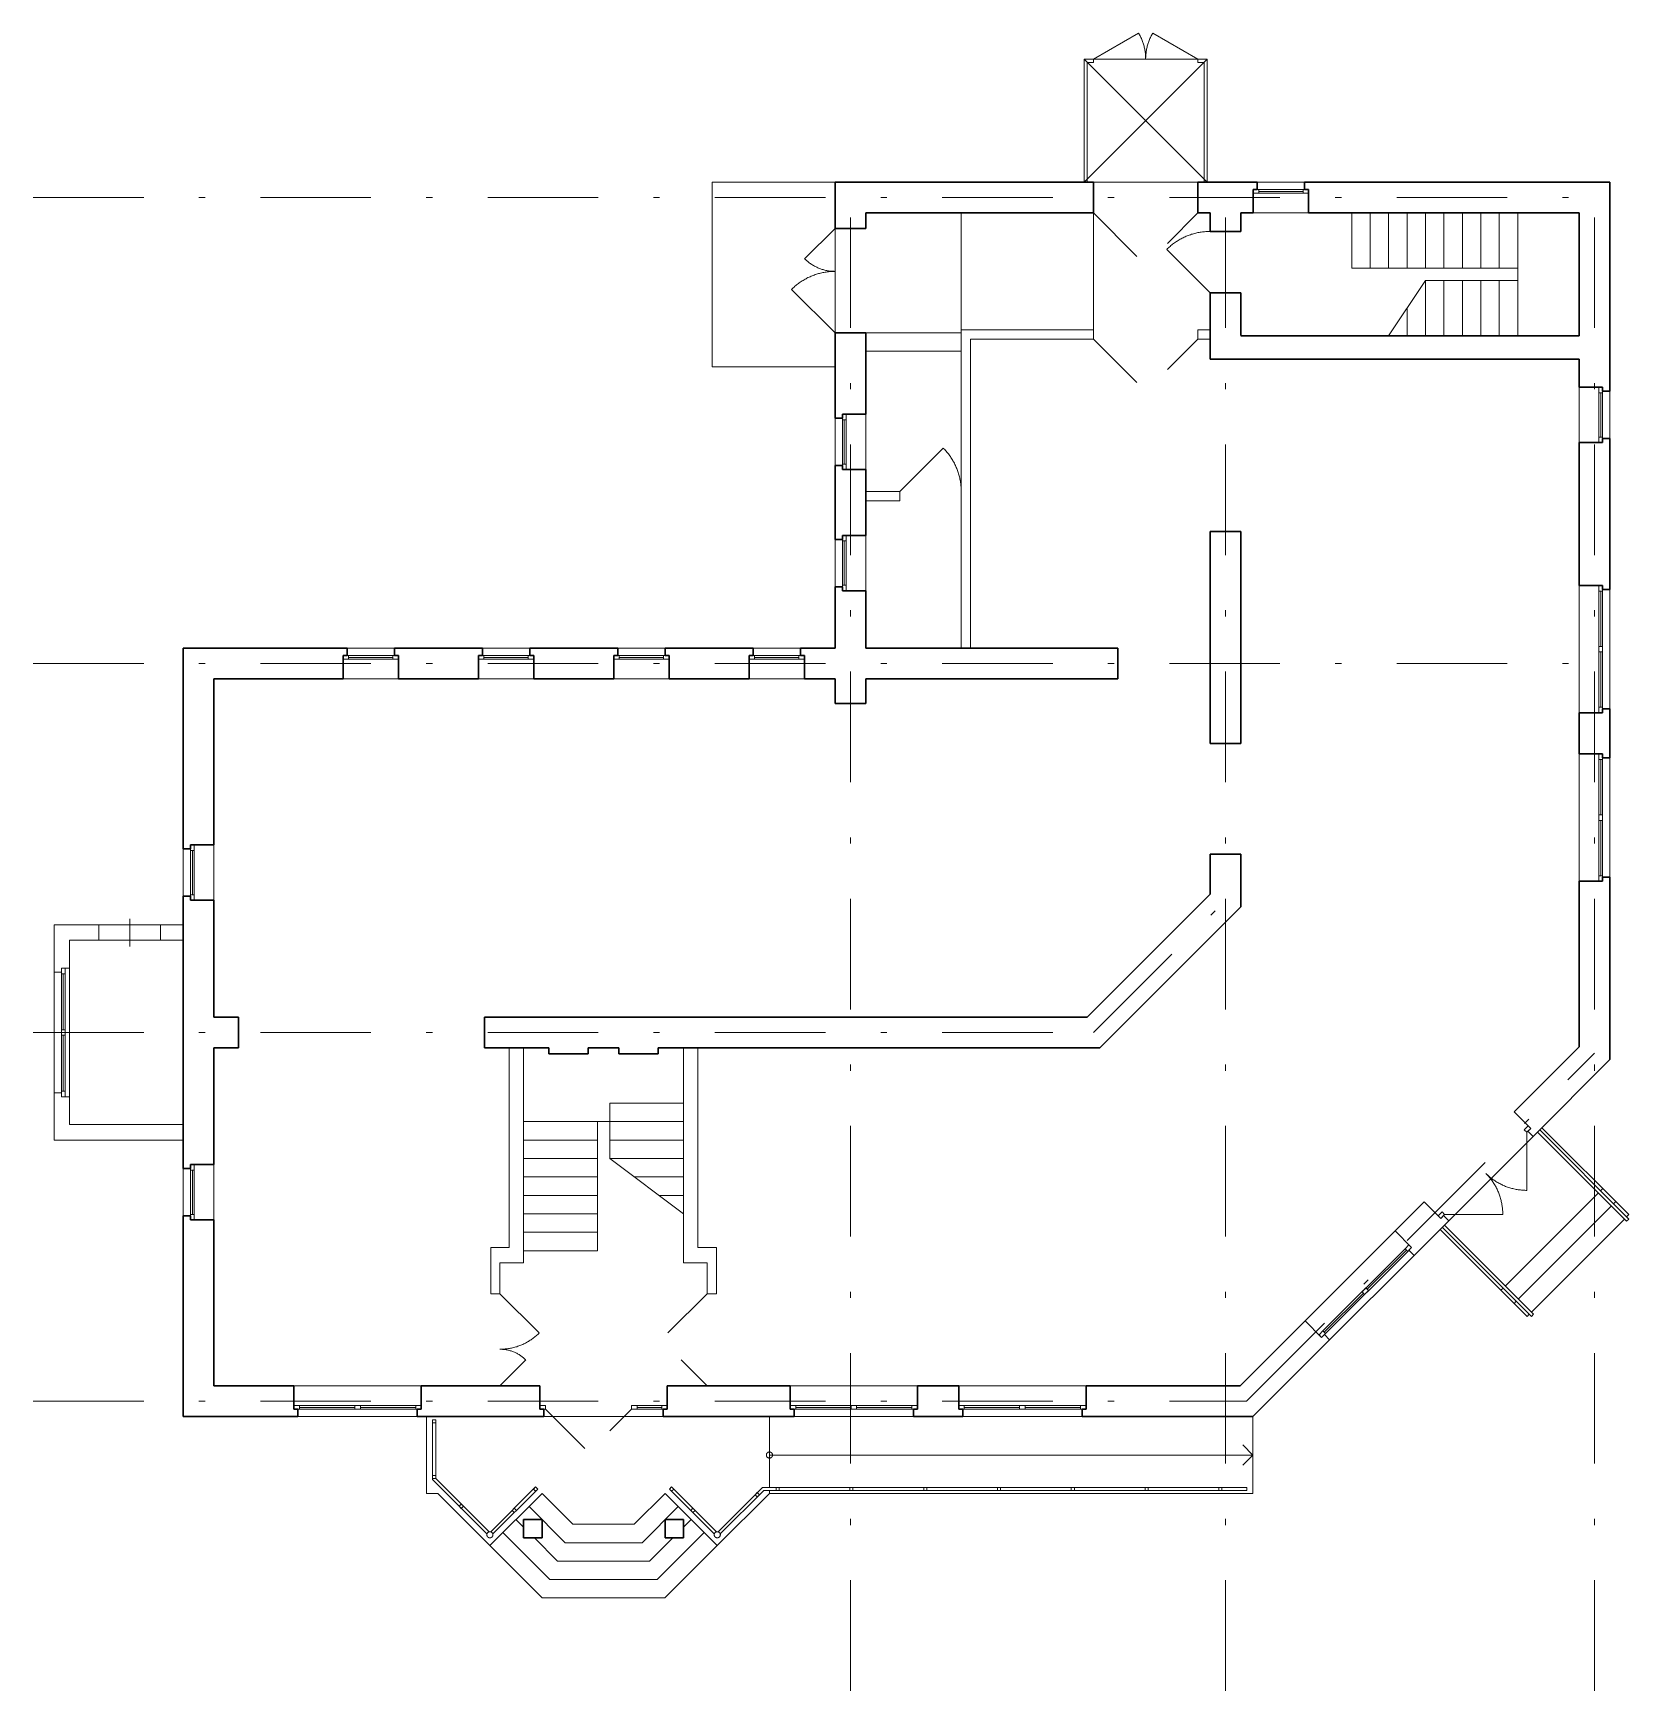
# Model space of a CAD drawing. Header units: metres. Extents: x 2.6 to 28.5, y 13.4 to 40.4.
import ezdxf

# ---------------------------------------------------------------- set-up
doc = ezdxf.new("R2010")
doc.units = ezdxf.units.M
doc.header["$MEASUREMENT"] = 0
doc.linetypes.add('DGN Style 4', pattern=[3.597503, 1.797628, -0.898814, 0.002247, -0.898814])

msp = doc.modelspace()

# ---------------------------------------------------------------- linework, layer by layer
at = {"color": 7, "linetype": 'Continuous', "lineweight": 13}
for p, q in [((19.819, 39.947), (20.555, 40.372)), ((21.519, 39.947), (20.783, 40.372)), ((19.669, 37.947), (19.669, 39.947)), ((19.669, 39.947), (19.819, 39.947)), ((19.819, 39.897), (19.819, 39.947)), ((21.519, 39.897), (21.519, 39.947)), ((21.519, 39.947), (21.669, 39.947)), ((21.669, 39.947), (21.669, 37.947)), ((19.719, 37.947), (19.719, 39.897)), ((19.719, 39.897), (19.819, 39.897)), ((21.519, 39.897), (21.619, 39.897)), ((21.619, 39.897), (21.619, 37.947)), ((22.419, 37.827), (22.509, 37.827)), ((22.419, 37.767), (22.419, 37.827)), ((22.509, 37.767), (22.419, 37.767)), ((22.509, 37.827), (22.509, 37.767)), ((23.319, 37.827), (23.229, 37.827)), ((23.229, 37.827), (23.229, 37.767)), ((23.229, 37.767), (23.319, 37.767)), ((23.319, 37.767), (23.319, 37.827)), ((19.819, 37.447), (20.526, 36.74)), ((21.519, 37.447), (21.024, 36.952)), ((24.019, 36.547), (24.019, 37.447)), ((26.719, 35.447), (26.719, 37.447)), ((15.619, 37.197), (15.124, 36.702)), ((21.012, 36.854), (21.719, 36.147)), ((24.019, 36.547), (26.719, 36.547)), ((15.619, 35.497), (14.912, 36.204)), ((25.219, 36.347), (26.719, 36.347)), ((17.669, 35.547), (19.819, 35.547)), ((17.669, 32.917), (17.669, 35.547)), ((17.819, 35.397), (19.819, 35.397)), ((17.819, 30.367), (17.819, 35.397)), ((19.819, 35.547), (19.819, 35.397)), ((19.819, 35.397), (20.526, 34.69)), ((21.519, 35.397), (21.024, 34.902)), ((21.519, 35.547), (21.519, 35.397)), ((21.519, 35.547), (21.719, 35.547)), ((21.519, 35.397), (21.719, 35.397)), ((28.039, 34.522), (28.039, 34.612)), ((28.039, 34.612), (28.099, 34.612)), ((28.099, 34.522), (28.039, 34.522)), ((28.099, 34.612), (28.099, 34.522)), ((15.739, 34.172), (15.739, 34.082)), ((15.799, 34.172), (15.739, 34.172)), ((15.739, 34.082), (15.799, 34.082)), ((15.799, 34.082), (15.799, 34.172)), ((28.099, 33.802), (28.039, 33.802)), ((28.039, 33.802), (28.039, 33.712)), ((28.039, 33.712), (28.099, 33.712)), ((28.099, 33.712), (28.099, 33.802)), ((16.669, 32.917), (17.376, 33.624)), ((15.739, 33.272), (15.739, 33.362)), ((15.739, 33.362), (15.799, 33.362)), ((15.799, 33.272), (15.739, 33.272)), ((15.799, 33.362), (15.799, 33.272)), ((16.119, 32.917), (16.669, 32.917)), ((16.669, 32.767), (16.669, 32.917)), ((17.669, 32.917), (17.669, 32.767)), ((16.119, 32.767), (16.669, 32.767)), ((17.669, 30.367), (17.669, 32.767)), ((15.739, 32.202), (15.739, 32.112)), ((15.799, 32.202), (15.739, 32.202)), ((15.739, 32.112), (15.799, 32.112)), ((15.799, 32.112), (15.799, 32.202)), ((15.739, 31.302), (15.739, 31.392)), ((15.739, 31.392), (15.799, 31.392)), ((15.799, 31.302), (15.739, 31.302)), ((15.799, 31.392), (15.799, 31.302)), ((28.039, 31.387), (28.039, 31.297)), ((28.099, 31.387), (28.039, 31.387)), ((28.039, 31.297), (28.099, 31.297)), ((28.099, 31.297), (28.099, 31.387)), ((7.619, 30.247), (7.709, 30.247)), ((7.619, 30.187), (7.619, 30.247)), ((7.709, 30.247), (7.709, 30.187)), ((8.519, 30.247), (8.429, 30.247)), ((8.429, 30.247), (8.429, 30.187)), ((8.519, 30.187), (8.519, 30.247)), ((9.819, 30.247), (9.909, 30.247)), ((9.819, 30.187), (9.819, 30.247)), ((9.909, 30.247), (9.909, 30.187)), ((10.719, 30.247), (10.629, 30.247)), ((10.629, 30.247), (10.629, 30.187)), ((10.719, 30.187), (10.719, 30.247)), ((12.019, 30.247), (12.109, 30.247)), ((12.019, 30.187), (12.019, 30.247)), ((12.109, 30.247), (12.109, 30.187)), ((12.919, 30.247), (12.829, 30.247)), ((12.829, 30.247), (12.829, 30.187)), ((12.919, 30.187), (12.919, 30.247)), ((14.219, 30.247), (14.309, 30.247)), ((14.219, 30.187), (14.219, 30.247)), ((14.309, 30.247), (14.309, 30.187)), ((15.119, 30.247), (15.029, 30.247)), ((15.029, 30.247), (15.029, 30.187)), ((15.119, 30.187), (15.119, 30.247)), ((28.039, 30.307), (28.039, 30.397)), ((28.039, 30.397), (28.099, 30.397)), ((28.099, 30.307), (28.039, 30.307)), ((28.099, 30.397), (28.099, 30.307)), ((7.709, 30.187), (7.619, 30.187)), ((8.429, 30.187), (8.519, 30.187)), ((9.909, 30.187), (9.819, 30.187)), ((10.629, 30.187), (10.719, 30.187)), ((12.109, 30.187), (12.019, 30.187)), ((12.829, 30.187), (12.919, 30.187)), ((14.309, 30.187), (14.219, 30.187)), ((15.029, 30.187), (15.119, 30.187)), ((28.039, 29.317), (28.039, 29.407)), ((28.039, 29.407), (28.099, 29.407)), ((28.099, 29.407), (28.099, 29.317)), ((28.099, 29.317), (28.039, 29.317)), ((28.039, 28.647), (28.039, 28.557)), ((28.099, 28.647), (28.039, 28.647)), ((28.099, 28.557), (28.099, 28.647)), ((28.039, 28.557), (28.099, 28.557)), ((28.039, 27.567), (28.039, 27.657)), ((28.039, 27.657), (28.099, 27.657)), ((28.099, 27.567), (28.039, 27.567)), ((28.099, 27.657), (28.099, 27.567)), ((5.139, 27.167), (5.139, 27.077)), ((5.199, 27.167), (5.139, 27.167)), ((5.139, 27.077), (5.199, 27.077)), ((5.199, 27.077), (5.199, 27.167)), ((28.039, 26.577), (28.039, 26.667)), ((28.039, 26.667), (28.099, 26.667)), ((28.099, 26.577), (28.039, 26.577)), ((28.099, 26.667), (28.099, 26.577)), ((5.139, 26.267), (5.139, 26.357)), ((5.139, 26.357), (5.199, 26.357)), ((5.199, 26.267), (5.139, 26.267)), ((5.199, 26.357), (5.199, 26.267)), ((2.919, 25.867), (3.649, 25.867)), ((2.919, 25.097), (2.919, 25.867)), ((3.649, 25.617), (3.649, 25.867)), ((4.649, 25.617), (4.649, 25.867)), ((4.649, 25.867), (5.019, 25.867)), ((3.169, 25.617), (3.649, 25.617)), ((3.169, 25.162), (3.169, 25.617)), ((4.649, 25.617), (5.019, 25.617)), ((2.919, 25.097), (3.039, 25.097)), ((3.039, 25.162), (3.169, 25.162)), ((3.039, 25.097), (3.039, 25.162)), ((3.039, 25.162), (3.039, 25.072)), ((3.099, 25.162), (3.039, 25.162)), ((3.099, 25.072), (3.099, 25.162)), ((3.039, 25.072), (3.099, 25.072)), ((3.039, 24.162), (3.039, 24.072)), ((3.099, 24.162), (3.039, 24.162)), ((3.039, 24.072), (3.099, 24.072)), ((3.099, 24.072), (3.099, 24.162)), ((10.319, 20.617), (10.319, 23.867)), ((10.554, 20.367), (10.554, 23.867)), ((13.154, 20.367), (13.154, 23.867)), ((13.389, 23.867), (13.389, 20.617)), ((2.919, 22.367), (2.919, 23.137)), ((2.919, 23.137), (3.039, 23.137)), ((3.039, 23.072), (3.039, 23.162)), ((3.039, 23.162), (3.099, 23.162)), ((3.039, 23.072), (3.039, 23.137)), ((3.039, 23.072), (3.169, 23.072)), ((3.099, 23.072), (3.039, 23.072)), ((3.099, 23.162), (3.099, 23.072)), ((3.169, 22.617), (3.169, 23.072)), ((11.954, 22.067), (11.954, 22.967)), ((11.954, 22.967), (13.154, 22.967)), ((10.554, 22.667), (11.954, 22.667)), ((11.754, 20.567), (11.754, 22.667)), ((3.169, 22.617), (5.019, 22.617)), ((26.825, 22.535), (26.889, 22.599)), ((26.868, 22.493), (26.825, 22.535)), ((26.931, 22.557), (26.868, 22.493)), ((26.868, 22.493), (26.868, 21.548)), ((26.889, 22.599), (26.931, 22.557)), ((28.49, 21.047), (27.041, 22.496)), ((28.526, 21.082), (27.076, 22.532)), ((28.526, 21.153), (27.112, 22.567)), ((2.919, 22.367), (5.019, 22.367)), ((5.139, 21.967), (5.139, 21.877)), ((5.199, 21.967), (5.139, 21.967)), ((5.139, 21.877), (5.199, 21.877)), ((5.199, 21.877), (5.199, 21.967)), ((28.066, 21.542), (28.101, 21.577)), ((26.518, 19.993), (28.031, 21.507)), ((5.139, 21.067), (5.139, 21.157)), ((5.139, 21.157), (5.199, 21.157)), ((5.199, 21.067), (5.139, 21.067)), ((5.199, 21.157), (5.199, 21.067)), ((25.425, 21.135), (25.489, 21.199)), ((25.467, 21.093), (25.425, 21.135)), ((25.531, 21.157), (25.467, 21.093)), ((25.489, 21.199), (25.531, 21.157)), ((25.531, 21.157), (26.476, 21.157)), ((26.942, 19.569), (28.455, 21.082)), ((28.49, 21.118), (28.526, 21.153)), ((28.49, 21.047), (28.526, 21.082)), ((25.457, 20.913), (26.871, 19.498)), ((25.492, 20.948), (26.942, 19.498)), ((25.528, 20.983), (26.977, 19.534)), ((10.019, 19.867), (10.019, 20.617)), ((10.019, 20.617), (10.319, 20.617)), ((10.554, 20.567), (11.754, 20.567)), ((13.389, 20.617), (13.689, 20.617)), ((13.689, 20.617), (13.689, 19.867)), ((24.951, 20.662), (24.888, 20.598)), ((24.888, 20.598), (24.93, 20.555)), ((24.93, 20.555), (24.994, 20.619)), ((24.994, 20.619), (24.951, 20.662)), ((10.169, 19.867), (10.169, 20.367)), ((10.169, 20.367), (10.554, 20.367)), ((13.154, 20.367), (13.539, 20.367)), ((13.539, 19.867), (13.539, 20.367)), ((24.188, 19.898), (24.251, 19.962)), ((24.251, 19.962), (24.294, 19.919)), ((26.447, 19.923), (26.482, 19.958)), ((10.019, 19.867), (10.169, 19.867)), ((10.169, 19.867), (10.808, 19.228)), ((13.539, 19.867), (12.9, 19.228)), ((13.689, 19.867), (13.539, 19.867)), ((24.23, 19.855), (24.188, 19.898)), ((24.294, 19.919), (24.23, 19.855)), ((26.871, 19.498), (26.906, 19.534)), ((26.942, 19.498), (26.977, 19.534)), ((23.488, 19.198), (23.551, 19.261)), ((23.53, 19.155), (23.488, 19.198)), ((23.594, 19.219), (23.53, 19.155)), ((23.551, 19.261), (23.594, 19.219)), ((10.169, 18.367), (10.591, 18.789)), ((13.539, 18.367), (13.118, 18.789)), ((6.819, 18.047), (6.909, 18.047)), ((6.819, 17.987), (6.819, 18.047)), ((6.909, 17.987), (6.819, 17.987)), ((6.909, 18.047), (6.909, 17.987)), ((7.809, 18.047), (7.899, 18.047)), ((7.809, 17.987), (7.809, 18.047)), ((7.899, 17.987), (7.809, 17.987)), ((7.899, 18.047), (7.899, 17.987)), ((8.889, 18.047), (8.799, 18.047)), ((8.799, 18.047), (8.799, 17.987)), ((8.799, 17.987), (8.889, 17.987)), ((8.889, 17.987), (8.889, 18.047)), ((8.974, 17.867), (8.974, 16.617)), ((9.074, 17.817), (9.074, 16.842)), ((9.074, 17.817), (9.124, 17.817)), ((9.074, 17.767), (9.074, 17.817)), ((9.124, 17.817), (9.124, 16.862)), ((9.124, 17.817), (9.124, 17.767)), ((10.819, 18.047), (10.909, 18.047)), ((10.819, 17.987), (10.819, 18.047)), ((10.909, 17.987), (10.819, 17.987)), ((10.909, 18.047), (10.909, 17.987)), ((10.909, 17.987), (11.547, 17.35)), ((12.309, 17.987), (11.957, 17.635)), ((12.309, 18.047), (12.399, 18.047)), ((12.309, 17.987), (12.309, 18.047)), ((12.399, 17.987), (12.309, 17.987)), ((12.399, 18.047), (12.399, 17.987)), ((12.799, 18.047), (12.889, 18.047)), ((12.799, 17.987), (12.799, 18.047)), ((12.889, 17.987), (12.799, 17.987)), ((12.889, 18.047), (12.889, 17.987)), ((14.551, 16.717), (14.551, 17.867)), ((14.889, 18.047), (14.979, 18.047)), ((14.889, 17.987), (14.889, 18.047)), ((14.979, 17.987), (14.889, 17.987)), ((14.979, 18.047), (14.979, 17.987)), ((15.879, 18.047), (15.969, 18.047)), ((15.879, 17.987), (15.879, 18.047)), ((15.969, 17.987), (15.879, 17.987)), ((15.969, 18.047), (15.969, 17.987)), ((16.959, 18.047), (16.869, 18.047)), ((16.869, 18.047), (16.869, 17.987)), ((16.869, 17.987), (16.959, 17.987)), ((16.959, 17.987), (16.959, 18.047)), ((17.629, 18.047), (17.719, 18.047)), ((17.629, 17.987), (17.629, 18.047)), ((17.719, 17.987), (17.629, 17.987)), ((17.719, 18.047), (17.719, 17.987)), ((18.619, 18.047), (18.709, 18.047)), ((18.619, 17.987), (18.619, 18.047)), ((18.709, 17.987), (18.619, 17.987)), ((18.709, 18.047), (18.709, 17.987)), ((19.699, 18.047), (19.609, 18.047)), ((19.609, 18.047), (19.609, 17.987)), ((19.609, 17.987), (19.699, 17.987)), ((19.699, 17.987), (19.699, 18.047)), ((22.412, 17.867), (22.412, 16.617)), ((9.124, 17.767), (9.074, 17.767)), ((9.074, 16.912), (9.124, 16.912)), ((9.074, 16.862), (9.074, 16.912)), ((9.124, 16.862), (9.074, 16.862)), ((9.074, 16.842), (9.957, 15.959)), ((9.124, 16.912), (9.124, 16.862)), ((9.124, 16.862), (9.993, 15.994)), ((10.748, 16.723), (10.019, 15.994)), ((10.713, 16.688), (10.748, 16.723)), ((10.748, 16.723), (10.784, 16.688)), ((12.96, 16.723), (12.925, 16.688)), ((12.96, 16.723), (13.69, 15.994)), ((12.996, 16.688), (12.96, 16.723)), ((9.157, 16.617), (8.974, 16.617)), ((9.157, 16.617), (10.857, 14.917)), ((10.854, 16.617), (10.006, 15.769)), ((10.784, 16.688), (10.054, 15.959)), ((10.748, 16.653), (10.713, 16.688)), ((10.784, 16.688), (10.748, 16.653)), ((10.854, 16.617), (11.354, 16.117)), ((12.854, 16.617), (12.354, 16.117)), ((12.854, 16.617), (13.703, 15.769)), ((12.925, 16.688), (13.655, 15.959)), ((12.925, 16.688), (12.96, 16.653)), ((12.96, 16.653), (12.996, 16.688)), ((14.551, 16.617), (13.703, 15.769)), ((14.439, 16.717), (13.716, 15.994)), ((14.46, 16.667), (13.751, 15.959)), ((14.354, 16.632), (14.318, 16.597)), ((14.318, 16.597), (14.354, 16.561)), ((14.389, 16.597), (14.354, 16.632)), ((14.354, 16.561), (14.389, 16.597)), ((14.439, 16.717), (22.312, 16.717)), ((14.46, 16.667), (22.312, 16.667)), ((14.551, 16.617), (14.551, 16.667)), ((14.551, 16.617), (22.412, 16.617)), ((14.71, 16.717), (14.66, 16.717)), ((14.66, 16.717), (14.66, 16.667)), ((14.66, 16.667), (14.71, 16.667)), ((14.71, 16.667), (14.71, 16.717)), ((15.91, 16.717), (15.86, 16.717)), ((15.86, 16.717), (15.86, 16.667)), ((15.86, 16.667), (15.91, 16.667)), ((15.91, 16.667), (15.91, 16.717)), ((17.11, 16.717), (17.06, 16.717)), ((17.06, 16.717), (17.06, 16.667)), ((17.06, 16.667), (17.11, 16.667)), ((17.11, 16.667), (17.11, 16.717)), ((18.31, 16.717), (18.26, 16.717)), ((18.26, 16.717), (18.26, 16.667)), ((18.26, 16.667), (18.31, 16.667)), ((18.31, 16.667), (18.31, 16.717)), ((19.51, 16.717), (19.46, 16.717)), ((19.46, 16.717), (19.46, 16.667)), ((19.46, 16.667), (19.51, 16.667)), ((19.51, 16.667), (19.51, 16.717)), ((20.71, 16.717), (20.66, 16.717)), ((20.66, 16.717), (20.66, 16.667)), ((20.66, 16.667), (20.71, 16.667)), ((20.71, 16.667), (20.71, 16.717)), ((21.91, 16.717), (21.86, 16.717)), ((21.86, 16.717), (21.86, 16.667)), ((21.86, 16.667), (21.91, 16.667)), ((21.91, 16.667), (21.91, 16.717)), ((22.312, 16.717), (22.312, 16.667)), ((9.506, 16.41), (9.541, 16.446)), ((9.541, 16.375), (9.506, 16.41)), ((9.541, 16.446), (9.576, 16.41)), ((9.576, 16.41), (9.541, 16.375)), ((10.366, 16.341), (10.401, 16.376)), ((10.401, 16.306), (10.366, 16.341)), ((10.401, 16.376), (10.436, 16.341)), ((10.436, 16.341), (10.401, 16.306)), ((13.307, 16.376), (13.272, 16.341)), ((13.272, 16.341), (13.307, 16.306)), ((13.343, 16.341), (13.307, 16.376)), ((13.307, 16.306), (13.343, 16.341)), ((9.957, 15.956), (9.956, 15.952)), ((9.956, 15.952), (9.956, 15.948)), ((9.956, 15.948), (9.956, 15.944)), ((9.956, 15.944), (9.956, 15.939)), ((9.956, 15.939), (9.957, 15.935)), ((9.958, 15.96), (9.957, 15.956)), ((9.957, 15.935), (9.958, 15.931)), ((9.959, 15.964), (9.958, 15.96)), ((9.958, 15.931), (9.959, 15.928)), ((9.961, 15.967), (9.959, 15.964)), ((9.959, 15.928), (9.961, 15.924)), ((9.963, 15.971), (9.961, 15.967)), ((9.961, 15.924), (9.963, 15.92)), ((9.965, 15.974), (9.963, 15.971)), ((9.963, 15.92), (9.965, 15.917)), ((9.967, 15.978), (9.965, 15.974)), ((9.965, 15.917), (9.967, 15.914)), ((9.97, 15.981), (9.967, 15.978)), ((9.967, 15.914), (9.97, 15.911)), ((9.973, 15.983), (9.97, 15.981)), ((9.97, 15.911), (9.973, 15.908)), ((9.976, 15.986), (9.973, 15.983)), ((9.98, 15.988), (9.976, 15.986)), ((9.983, 15.99), (9.98, 15.988)), ((9.987, 15.992), (9.983, 15.99)), ((9.991, 15.993), (9.987, 15.992)), ((9.995, 15.994), (9.991, 15.993)), ((9.999, 15.995), (9.995, 15.994)), ((10.003, 15.995), (9.999, 15.995)), ((10.007, 15.996), (10.003, 15.995)), ((10.011, 15.995), (10.007, 15.996)), ((10.015, 15.995), (10.011, 15.995)), ((10.019, 15.994), (10.015, 15.995)), ((10.023, 15.993), (10.019, 15.994)), ((10.027, 15.991), (10.023, 15.993)), ((10.03, 15.989), (10.027, 15.991)), ((10.034, 15.987), (10.03, 15.989)), ((10.037, 15.985), (10.034, 15.987)), ((10.04, 15.982), (10.037, 15.985)), ((10.043, 15.979), (10.04, 15.982)), ((10.04, 15.909), (10.043, 15.912)), ((10.045, 15.976), (10.043, 15.979)), ((10.043, 15.912), (10.045, 15.915)), ((10.048, 15.973), (10.045, 15.976)), ((10.045, 15.915), (10.048, 15.919)), ((10.05, 15.969), (10.048, 15.973)), ((10.048, 15.919), (10.05, 15.922)), ((10.052, 15.965), (10.05, 15.969)), ((10.05, 15.922), (10.052, 15.926)), ((10.053, 15.962), (10.052, 15.965)), ((10.052, 15.926), (10.053, 15.93)), ((10.054, 15.958), (10.053, 15.962)), ((10.053, 15.93), (10.054, 15.933)), ((10.055, 15.954), (10.054, 15.958)), ((10.054, 15.933), (10.055, 15.937)), ((10.056, 15.95), (10.055, 15.954)), ((10.055, 15.937), (10.056, 15.942)), ((10.056, 15.946), (10.056, 15.95)), ((10.056, 15.942), (10.056, 15.946)), ((11.354, 16.117), (12.354, 16.117)), ((13.654, 15.956), (13.653, 15.952)), ((13.653, 15.952), (13.653, 15.948)), ((13.653, 15.948), (13.653, 15.944)), ((13.653, 15.944), (13.653, 15.939)), ((13.653, 15.939), (13.654, 15.935)), ((13.655, 15.96), (13.654, 15.956)), ((13.654, 15.935), (13.655, 15.931)), ((13.656, 15.964), (13.655, 15.96)), ((13.655, 15.931), (13.656, 15.928)), ((13.658, 15.967), (13.656, 15.964)), ((13.656, 15.928), (13.658, 15.924)), ((13.66, 15.971), (13.658, 15.967)), ((13.658, 15.924), (13.66, 15.92)), ((13.662, 15.974), (13.66, 15.971)), ((13.66, 15.92), (13.662, 15.917)), ((13.664, 15.978), (13.662, 15.974)), ((13.662, 15.917), (13.664, 15.914)), ((13.667, 15.981), (13.664, 15.978)), ((13.664, 15.914), (13.667, 15.911)), ((13.67, 15.983), (13.667, 15.981)), ((13.667, 15.911), (13.67, 15.908)), ((13.673, 15.986), (13.67, 15.983)), ((13.677, 15.988), (13.673, 15.986)), ((13.68, 15.99), (13.677, 15.988)), ((13.684, 15.992), (13.68, 15.99)), ((13.688, 15.993), (13.684, 15.992)), ((13.692, 15.994), (13.688, 15.993)), ((13.696, 15.995), (13.692, 15.994)), ((13.7, 15.995), (13.696, 15.995)), ((13.704, 15.996), (13.7, 15.995)), ((13.708, 15.995), (13.704, 15.996)), ((13.712, 15.995), (13.708, 15.995)), ((13.716, 15.994), (13.712, 15.995)), ((13.72, 15.993), (13.716, 15.994)), ((13.724, 15.991), (13.72, 15.993)), ((13.727, 15.989), (13.724, 15.991)), ((13.731, 15.987), (13.727, 15.989)), ((13.734, 15.985), (13.731, 15.987)), ((13.737, 15.982), (13.734, 15.985)), ((13.74, 15.979), (13.737, 15.982)), ((13.737, 15.909), (13.74, 15.912)), ((13.743, 15.976), (13.74, 15.979)), ((13.74, 15.912), (13.743, 15.915)), ((13.745, 15.973), (13.743, 15.976)), ((13.743, 15.915), (13.745, 15.919)), ((13.747, 15.969), (13.745, 15.973)), ((13.745, 15.919), (13.747, 15.922)), ((13.749, 15.965), (13.747, 15.969)), ((13.747, 15.922), (13.749, 15.926)), ((13.75, 15.962), (13.749, 15.965)), ((13.749, 15.926), (13.75, 15.93)), ((13.751, 15.958), (13.75, 15.962)), ((13.75, 15.93), (13.751, 15.933)), ((13.752, 15.954), (13.751, 15.958)), ((13.751, 15.933), (13.752, 15.937)), ((13.753, 15.95), (13.752, 15.954)), ((13.752, 15.937), (13.753, 15.942)), ((13.753, 15.946), (13.753, 15.95)), ((13.753, 15.942), (13.753, 15.946)), ((9.973, 15.908), (9.976, 15.905)), ((9.976, 15.905), (9.98, 15.903)), ((9.98, 15.903), (9.983, 15.901)), ((9.983, 15.901), (9.987, 15.899)), ((9.987, 15.899), (9.991, 15.898)), ((9.991, 15.898), (9.995, 15.897)), ((9.995, 15.897), (9.999, 15.896)), ((9.999, 15.896), (10.003, 15.896)), ((10.003, 15.896), (10.007, 15.896)), ((10.007, 15.896), (10.011, 15.896)), ((10.011, 15.896), (10.015, 15.896)), ((10.015, 15.896), (10.019, 15.897)), ((10.019, 15.897), (10.023, 15.899)), ((10.023, 15.899), (10.027, 15.9)), ((10.027, 15.9), (10.03, 15.902)), ((10.03, 15.902), (10.034, 15.904)), ((10.034, 15.904), (10.037, 15.906)), ((10.037, 15.906), (10.04, 15.909)), ((13.703, 15.769), (12.851, 14.917)), ((13.67, 15.908), (13.673, 15.905)), ((13.673, 15.905), (13.677, 15.903)), ((13.677, 15.903), (13.68, 15.901)), ((13.68, 15.901), (13.684, 15.899)), ((13.684, 15.899), (13.688, 15.898)), ((13.688, 15.898), (13.692, 15.897)), ((13.692, 15.897), (13.696, 15.896)), ((13.696, 15.896), (13.7, 15.896)), ((13.7, 15.896), (13.704, 15.896)), ((13.704, 15.896), (13.708, 15.896)), ((13.708, 15.896), (13.712, 15.896)), ((13.712, 15.896), (13.716, 15.897)), ((13.716, 15.897), (13.72, 15.899)), ((13.72, 15.899), (13.724, 15.9)), ((13.724, 15.9), (13.727, 15.902)), ((13.727, 15.902), (13.731, 15.904)), ((13.731, 15.904), (13.734, 15.906)), ((13.734, 15.906), (13.737, 15.909)), ((10.857, 14.917), (12.851, 14.917))]:
    msp.add_line(p, q, dxfattribs=at)
at = {"color": 7, "linetype": 'Continuous', "lineweight": 0}
for p, q in [((20.563, 40.358), (20.555, 40.372)), ((20.571, 40.343), (20.563, 40.358)), ((20.579, 40.329), (20.571, 40.343)), ((20.586, 40.314), (20.579, 40.329)), ((20.593, 40.299), (20.586, 40.314)), ((20.6, 40.284), (20.593, 40.299)), ((20.606, 40.269), (20.6, 40.284)), ((20.612, 40.253), (20.606, 40.269)), ((20.618, 40.238), (20.612, 40.253)), ((20.623, 40.223), (20.618, 40.238)), ((20.629, 40.207), (20.623, 40.223)), ((20.634, 40.191), (20.629, 40.207)), ((20.638, 40.175), (20.634, 40.191)), ((20.705, 40.191), (20.7, 40.175)), ((20.71, 40.207), (20.705, 40.191)), ((20.715, 40.223), (20.71, 40.207)), ((20.721, 40.238), (20.715, 40.223)), ((20.726, 40.253), (20.721, 40.238)), ((20.732, 40.269), (20.726, 40.253)), ((20.739, 40.284), (20.732, 40.269)), ((20.745, 40.299), (20.739, 40.284)), ((20.752, 40.314), (20.745, 40.299)), ((20.76, 40.329), (20.752, 40.314)), ((20.767, 40.343), (20.76, 40.329)), ((20.775, 40.358), (20.767, 40.343)), ((20.783, 40.372), (20.775, 40.358)), ((19.669, 39.947), (21.669, 37.947)), ((19.669, 37.947), (21.669, 39.947)), ((19.669, 39.947), (21.669, 39.947)), ((19.669, 37.947), (19.669, 39.947)), ((20.642, 40.159), (20.638, 40.175)), ((20.646, 40.143), (20.642, 40.159)), ((20.65, 40.127), (20.646, 40.143)), ((20.653, 40.111), (20.65, 40.127)), ((20.656, 40.095), (20.653, 40.111)), ((20.659, 40.079), (20.656, 40.095)), ((20.661, 40.062), (20.659, 40.079)), ((20.664, 40.046), (20.661, 40.062)), ((20.665, 40.03), (20.664, 40.046)), ((20.667, 40.013), (20.665, 40.03)), ((20.668, 39.997), (20.667, 40.013)), ((20.669, 39.98), (20.668, 39.997)), ((20.67, 39.98), (20.669, 39.964)), ((20.669, 39.964), (20.669, 39.98)), ((20.669, 39.964), (20.669, 39.947)), ((20.669, 39.947), (20.669, 39.964)), ((20.671, 39.997), (20.67, 39.98)), ((20.672, 40.013), (20.671, 39.997)), ((20.673, 40.03), (20.672, 40.013)), ((20.675, 40.046), (20.673, 40.03)), ((20.677, 40.062), (20.675, 40.046)), ((20.679, 40.079), (20.677, 40.062)), ((20.682, 40.095), (20.679, 40.079)), ((20.685, 40.111), (20.682, 40.095)), ((20.689, 40.127), (20.685, 40.111)), ((20.692, 40.143), (20.689, 40.127)), ((20.696, 40.159), (20.692, 40.143)), ((20.7, 40.175), (20.696, 40.159)), ((21.669, 39.947), (21.669, 37.947)), ((13.619, 34.947), (13.619, 37.947)), ((13.619, 37.947), (15.619, 37.947)), ((15.619, 37.947), (15.619, 34.947)), ((21.669, 37.947), (19.669, 37.947)), ((19.819, 37.947), (21.519, 37.947)), ((22.484, 37.947), (23.254, 37.947)), ((22.509, 37.827), (23.229, 37.827)), ((22.509, 37.797), (23.229, 37.797)), ((23.229, 37.767), (22.509, 37.767)), ((17.669, 35.547), (17.669, 37.447)), ((19.819, 35.547), (19.819, 37.447)), ((22.419, 37.447), (23.319, 37.447)), ((24.319, 36.547), (24.319, 37.447)), ((24.619, 36.547), (24.619, 37.447)), ((24.919, 36.547), (24.919, 37.447)), ((25.219, 36.547), (25.219, 37.447)), ((25.519, 36.547), (25.519, 37.447)), ((25.819, 36.547), (25.819, 37.447)), ((26.119, 36.547), (26.119, 37.447)), ((26.419, 36.547), (26.419, 37.447)), ((15.619, 37.197), (15.619, 35.597)), ((21.123, 36.95), (21.108, 36.939)), ((21.137, 36.961), (21.123, 36.95)), ((21.152, 36.971), (21.137, 36.961)), ((21.168, 36.981), (21.152, 36.971)), ((21.183, 36.991), (21.168, 36.981)), ((21.198, 37.001), (21.183, 36.991)), ((21.214, 37.01), (21.198, 37.001)), ((21.23, 37.019), (21.214, 37.01)), ((21.246, 37.028), (21.23, 37.019)), ((21.262, 37.037), (21.246, 37.028)), ((21.278, 37.045), (21.262, 37.037)), ((21.295, 37.053), (21.278, 37.045)), ((21.311, 37.06), (21.295, 37.053)), ((21.328, 37.068), (21.311, 37.06)), ((21.345, 37.075), (21.328, 37.068)), ((21.362, 37.081), (21.345, 37.075)), ((21.379, 37.088), (21.362, 37.081)), ((21.396, 37.094), (21.379, 37.088)), ((21.414, 37.1), (21.396, 37.094)), ((21.431, 37.105), (21.414, 37.1)), ((21.449, 37.11), (21.431, 37.105)), ((21.466, 37.115), (21.449, 37.11)), ((21.484, 37.119), (21.466, 37.115)), ((21.502, 37.123), (21.484, 37.119)), ((21.52, 37.127), (21.502, 37.123)), ((21.538, 37.131), (21.52, 37.127)), ((21.556, 37.134), (21.538, 37.131)), ((21.574, 37.137), (21.556, 37.134)), ((21.592, 37.139), (21.574, 37.137)), ((21.61, 37.141), (21.592, 37.139)), ((21.628, 37.143), (21.61, 37.141)), ((21.646, 37.145), (21.628, 37.143)), ((21.665, 37.146), (21.646, 37.145)), ((21.683, 37.147), (21.665, 37.146)), ((21.701, 37.147), (21.683, 37.147)), ((21.719, 37.147), (21.701, 37.147)), ((15.124, 36.702), (15.135, 36.692)), ((15.135, 36.692), (15.146, 36.681)), ((15.146, 36.681), (15.158, 36.671)), ((21.025, 36.867), (21.012, 36.854)), ((21.038, 36.88), (21.025, 36.867)), ((21.052, 36.892), (21.038, 36.88)), ((21.066, 36.904), (21.052, 36.892)), ((21.08, 36.916), (21.066, 36.904)), ((21.094, 36.928), (21.08, 36.916)), ((21.108, 36.939), (21.094, 36.928)), ((15.158, 36.671), (15.169, 36.661)), ((15.169, 36.661), (15.181, 36.651)), ((15.181, 36.651), (15.193, 36.642)), ((15.193, 36.642), (15.205, 36.633)), ((15.211, 36.41), (15.195, 36.403)), ((15.205, 36.633), (15.218, 36.624)), ((15.228, 36.418), (15.211, 36.41)), ((15.218, 36.624), (15.23, 36.615)), ((15.245, 36.425), (15.228, 36.418)), ((15.23, 36.615), (15.243, 36.607)), ((15.243, 36.607), (15.256, 36.599)), ((15.262, 36.431), (15.245, 36.425)), ((15.256, 36.599), (15.269, 36.591)), ((15.279, 36.438), (15.262, 36.431)), ((15.269, 36.591), (15.283, 36.584)), ((15.296, 36.444), (15.279, 36.438)), ((15.283, 36.584), (15.296, 36.576)), ((15.296, 36.576), (15.31, 36.57)), ((15.314, 36.45), (15.296, 36.444)), ((15.31, 36.57), (15.323, 36.563)), ((15.331, 36.455), (15.314, 36.45)), ((15.323, 36.563), (15.337, 36.557)), ((15.349, 36.46), (15.331, 36.455)), ((15.337, 36.557), (15.351, 36.551)), ((15.366, 36.465), (15.349, 36.46)), ((15.351, 36.551), (15.366, 36.545)), ((15.366, 36.545), (15.38, 36.54)), ((15.384, 36.469), (15.366, 36.465)), ((15.38, 36.54), (15.394, 36.534)), ((15.402, 36.473), (15.384, 36.469)), ((15.394, 36.534), (15.409, 36.53)), ((15.42, 36.477), (15.402, 36.473)), ((15.409, 36.53), (15.423, 36.525)), ((15.438, 36.481), (15.42, 36.477)), ((15.423, 36.525), (15.438, 36.521)), ((15.438, 36.521), (15.453, 36.517)), ((15.456, 36.484), (15.438, 36.481)), ((15.453, 36.517), (15.468, 36.514)), ((15.474, 36.487), (15.456, 36.484)), ((15.468, 36.514), (15.483, 36.511)), ((15.492, 36.489), (15.474, 36.487)), ((15.483, 36.511), (15.498, 36.508)), ((15.51, 36.491), (15.492, 36.489)), ((15.498, 36.508), (15.513, 36.505)), ((15.528, 36.493), (15.51, 36.491)), ((15.513, 36.505), (15.528, 36.503)), ((15.528, 36.503), (15.543, 36.501)), ((15.546, 36.495), (15.528, 36.493)), ((15.543, 36.501), (15.558, 36.5)), ((15.565, 36.496), (15.546, 36.495)), ((15.558, 36.5), (15.573, 36.499)), ((15.583, 36.497), (15.565, 36.496)), ((15.573, 36.499), (15.589, 36.498)), ((15.601, 36.497), (15.583, 36.497)), ((15.589, 36.498), (15.604, 36.498)), ((15.619, 36.497), (15.601, 36.497)), ((15.604, 36.498), (15.619, 36.497)), ((14.925, 36.217), (14.912, 36.204)), ((14.938, 36.23), (14.925, 36.217)), ((14.952, 36.242), (14.938, 36.23)), ((14.966, 36.254), (14.952, 36.242)), ((14.98, 36.266), (14.966, 36.254)), ((14.994, 36.278), (14.98, 36.266)), ((15.008, 36.289), (14.994, 36.278)), ((15.023, 36.3), (15.008, 36.289)), ((15.037, 36.311), (15.023, 36.3)), ((15.052, 36.321), (15.037, 36.311)), ((15.068, 36.331), (15.052, 36.321)), ((15.083, 36.341), (15.068, 36.331)), ((15.098, 36.351), (15.083, 36.341)), ((15.114, 36.36), (15.098, 36.351)), ((15.13, 36.369), (15.114, 36.36)), ((15.146, 36.378), (15.13, 36.369)), ((15.162, 36.387), (15.146, 36.378)), ((15.178, 36.395), (15.162, 36.387)), ((15.195, 36.403), (15.178, 36.395)), ((24.619, 35.447), (25.219, 36.347)), ((25.219, 35.447), (25.219, 36.347)), ((25.519, 35.447), (25.519, 36.347)), ((25.819, 35.447), (25.819, 36.347)), ((26.119, 35.447), (26.119, 36.347)), ((26.419, 35.447), (26.419, 36.347)), ((24.919, 35.447), (24.919, 35.897)), ((16.119, 35.497), (17.669, 35.497)), ((16.119, 35.197), (17.669, 35.197)), ((15.619, 34.947), (13.619, 34.947)), ((27.719, 34.612), (27.719, 33.712)), ((28.039, 33.802), (28.039, 34.522)), ((28.069, 34.522), (28.069, 33.802)), ((28.099, 34.522), (28.099, 33.802)), ((28.219, 34.547), (28.219, 33.777)), ((15.619, 33.337), (15.619, 34.107)), ((15.739, 33.362), (15.739, 34.082)), ((15.769, 33.362), (15.769, 34.082)), ((15.799, 34.082), (15.799, 33.362)), ((16.119, 33.272), (16.119, 34.172)), ((17.389, 33.611), (17.376, 33.624)), ((17.402, 33.598), (17.389, 33.611)), ((17.414, 33.585), (17.402, 33.598)), ((17.426, 33.571), (17.414, 33.585)), ((17.438, 33.557), (17.426, 33.571)), ((17.449, 33.543), (17.438, 33.557)), ((17.461, 33.529), (17.449, 33.543)), ((17.472, 33.514), (17.461, 33.529)), ((17.483, 33.499), (17.472, 33.514)), ((17.493, 33.484), (17.483, 33.499)), ((17.503, 33.469), (17.493, 33.484)), ((17.513, 33.454), (17.503, 33.469)), ((17.523, 33.438), (17.513, 33.454)), ((17.532, 33.423), (17.523, 33.438)), ((17.541, 33.407), (17.532, 33.423)), ((17.55, 33.391), (17.541, 33.407)), ((17.559, 33.375), (17.55, 33.391)), ((17.567, 33.358), (17.559, 33.375)), ((17.575, 33.342), (17.567, 33.358)), ((17.582, 33.325), (17.575, 33.342)), ((17.59, 33.308), (17.582, 33.325)), ((17.597, 33.292), (17.59, 33.308)), ((17.603, 33.275), (17.597, 33.292)), ((17.61, 33.257), (17.603, 33.275)), ((17.616, 33.24), (17.61, 33.257)), ((17.621, 33.223), (17.616, 33.24)), ((17.627, 33.205), (17.621, 33.223)), ((17.632, 33.188), (17.627, 33.205)), ((17.637, 33.17), (17.632, 33.188)), ((17.641, 33.153), (17.637, 33.17)), ((17.645, 33.135), (17.641, 33.153)), ((17.649, 33.117), (17.645, 33.135)), ((17.653, 33.099), (17.649, 33.117)), ((17.656, 33.081), (17.653, 33.099)), ((17.659, 33.063), (17.656, 33.081)), ((17.661, 33.045), (17.659, 33.063)), ((17.663, 33.027), (17.661, 33.045)), ((17.665, 33.009), (17.663, 33.027)), ((17.667, 32.99), (17.665, 33.009)), ((17.668, 32.972), (17.667, 32.99)), ((17.669, 32.954), (17.668, 32.972)), ((17.669, 32.936), (17.669, 32.954)), ((17.669, 32.917), (17.669, 32.936)), ((15.619, 31.367), (15.619, 32.137)), ((15.739, 31.392), (15.739, 32.112)), ((15.769, 31.392), (15.769, 32.112)), ((15.799, 32.112), (15.799, 31.392)), ((16.119, 31.302), (16.119, 32.202)), ((27.719, 29.317), (27.719, 31.387)), ((28.039, 29.407), (28.039, 31.297)), ((28.069, 30.397), (28.069, 31.297)), ((28.099, 31.297), (28.099, 29.407)), ((28.219, 31.322), (28.219, 29.382)), ((7.684, 30.367), (8.454, 30.367)), ((7.709, 30.247), (8.429, 30.247)), ((7.709, 30.217), (8.429, 30.217)), ((9.884, 30.367), (10.654, 30.367)), ((9.909, 30.247), (10.629, 30.247)), ((9.909, 30.217), (10.629, 30.217)), ((12.084, 30.367), (12.854, 30.367)), ((12.109, 30.247), (12.829, 30.247)), ((12.109, 30.217), (12.829, 30.217)), ((14.284, 30.367), (15.054, 30.367)), ((14.309, 30.247), (15.029, 30.247)), ((14.309, 30.217), (15.029, 30.217)), ((28.069, 29.407), (28.069, 30.307)), ((8.429, 30.187), (7.709, 30.187)), ((10.629, 30.187), (9.909, 30.187)), ((12.829, 30.187), (12.109, 30.187)), ((15.029, 30.187), (14.309, 30.187)), ((7.619, 29.867), (8.519, 29.867)), ((9.819, 29.867), (10.719, 29.867)), ((12.019, 29.867), (12.919, 29.867)), ((14.219, 29.867), (15.119, 29.867)), ((27.719, 26.577), (27.719, 28.647)), ((28.039, 26.667), (28.039, 28.557)), ((28.069, 27.657), (28.069, 28.557)), ((28.099, 28.557), (28.099, 26.667)), ((28.219, 28.582), (28.219, 26.642)), ((28.069, 26.667), (28.069, 27.567)), ((5.019, 26.332), (5.019, 27.102)), ((5.139, 26.357), (5.139, 27.077)), ((5.169, 26.357), (5.169, 27.077)), ((5.199, 27.077), (5.199, 26.357)), ((5.519, 26.267), (5.519, 27.167)), ((4.149, 25.967), (4.149, 25.517)), ((3.649, 25.867), (4.649, 25.867)), ((3.649, 25.617), (3.649, 25.867)), ((4.649, 25.867), (4.649, 25.617)), ((4.649, 25.617), (3.649, 25.617)), ((2.919, 25.097), (2.919, 23.137)), ((3.169, 23.072), (3.169, 25.162)), ((3.039, 23.162), (3.039, 25.072)), ((3.069, 24.162), (3.069, 25.072)), ((3.099, 25.072), (3.099, 23.162)), ((3.069, 23.162), (3.069, 24.072)), ((11.954, 22.667), (13.154, 22.667)), ((26.97, 22.426), (25.598, 21.054)), ((10.554, 22.367), (11.754, 22.367)), ((11.954, 22.367), (13.154, 22.367)), ((5.019, 21.132), (5.019, 21.902)), ((5.139, 21.157), (5.139, 21.877)), ((5.169, 21.157), (5.169, 21.877)), ((5.199, 21.877), (5.199, 21.157)), ((5.519, 21.067), (5.519, 21.967)), ((10.554, 22.067), (11.754, 22.067)), ((11.954, 22.067), (13.154, 22.067)), ((11.954, 22.067), (13.154, 21.167)), ((10.554, 21.767), (11.754, 21.767)), ((12.354, 21.767), (13.154, 21.767)), ((26.212, 21.812), (26.199, 21.825)), ((26.199, 21.825), (26.212, 21.812)), ((26.224, 21.799), (26.212, 21.812)), ((26.212, 21.812), (26.225, 21.8)), ((26.236, 21.786), (26.224, 21.799)), ((26.225, 21.8), (26.238, 21.788)), ((26.247, 21.773), (26.236, 21.786)), ((26.238, 21.788), (26.251, 21.777)), ((26.259, 21.759), (26.247, 21.773)), ((26.251, 21.777), (26.265, 21.765)), ((26.27, 21.746), (26.259, 21.759)), ((26.265, 21.765), (26.278, 21.754)), ((26.281, 21.732), (26.27, 21.746)), ((26.278, 21.754), (26.292, 21.743)), ((26.291, 21.718), (26.281, 21.732)), ((26.302, 21.703), (26.291, 21.718)), ((26.292, 21.743), (26.306, 21.733)), ((26.312, 21.689), (26.302, 21.703)), ((26.306, 21.733), (26.321, 21.722)), ((26.322, 21.674), (26.312, 21.689)), ((26.321, 21.722), (26.335, 21.712)), ((26.331, 21.659), (26.322, 21.674)), ((26.341, 21.644), (26.331, 21.659)), ((26.335, 21.712), (26.35, 21.702)), ((26.35, 21.629), (26.341, 21.644)), ((26.35, 21.702), (26.365, 21.693)), ((26.358, 21.614), (26.35, 21.629)), ((26.367, 21.598), (26.358, 21.614)), ((26.365, 21.693), (26.38, 21.684)), ((26.375, 21.582), (26.367, 21.598)), ((26.383, 21.567), (26.375, 21.582)), ((26.38, 21.684), (26.395, 21.675)), ((26.395, 21.675), (26.41, 21.666)), ((26.41, 21.666), (26.426, 21.657)), ((26.426, 21.657), (26.442, 21.649)), ((26.442, 21.649), (26.458, 21.642)), ((26.458, 21.642), (26.474, 21.634)), ((26.474, 21.634), (26.49, 21.627)), ((26.49, 21.627), (26.506, 21.62)), ((26.506, 21.62), (26.522, 21.613)), ((26.522, 21.613), (26.539, 21.607)), ((26.539, 21.607), (26.555, 21.601)), ((26.555, 21.601), (26.572, 21.595)), ((26.572, 21.595), (26.589, 21.59)), ((26.589, 21.59), (26.606, 21.585)), ((26.606, 21.585), (26.623, 21.58)), ((26.623, 21.58), (26.64, 21.576)), ((26.64, 21.576), (26.657, 21.572)), ((10.554, 21.467), (11.754, 21.467)), ((12.754, 21.467), (13.154, 21.467)), ((26.39, 21.551), (26.383, 21.567)), ((26.397, 21.534), (26.39, 21.551)), ((26.404, 21.518), (26.397, 21.534)), ((26.411, 21.502), (26.404, 21.518)), ((26.417, 21.485), (26.411, 21.502)), ((26.423, 21.469), (26.417, 21.485)), ((26.429, 21.452), (26.423, 21.469)), ((26.434, 21.435), (26.429, 21.452)), ((26.439, 21.418), (26.434, 21.435)), ((26.444, 21.401), (26.439, 21.418)), ((26.448, 21.384), (26.444, 21.401)), ((26.452, 21.367), (26.448, 21.384)), ((26.456, 21.35), (26.452, 21.367)), ((26.46, 21.332), (26.456, 21.35)), ((26.463, 21.315), (26.46, 21.332)), ((26.466, 21.297), (26.463, 21.315)), ((26.657, 21.572), (26.675, 21.568)), ((26.675, 21.568), (26.692, 21.564)), ((26.692, 21.564), (26.709, 21.561)), ((26.709, 21.561), (26.727, 21.559)), ((26.727, 21.559), (26.744, 21.556)), ((26.744, 21.556), (26.762, 21.554)), ((26.762, 21.554), (26.779, 21.552)), ((26.779, 21.552), (26.797, 21.551)), ((26.797, 21.551), (26.815, 21.549)), ((26.815, 21.549), (26.832, 21.549)), ((26.832, 21.549), (26.85, 21.548)), ((26.85, 21.548), (26.868, 21.548)), ((28.278, 21.33), (28.314, 21.365)), ((10.554, 21.167), (11.754, 21.167)), ((26.468, 21.28), (26.466, 21.297)), ((26.47, 21.262), (26.468, 21.28)), ((26.472, 21.245), (26.47, 21.262)), ((26.473, 21.227), (26.472, 21.245)), ((26.475, 21.21), (26.473, 21.227)), ((26.475, 21.192), (26.475, 21.21)), ((26.476, 21.174), (26.475, 21.192)), ((26.476, 21.157), (26.476, 21.174)), ((26.73, 19.781), (28.243, 21.294)), ((10.554, 20.867), (11.754, 20.867)), ((23.261, 19.424), (24.725, 20.888)), ((23.551, 19.261), (24.888, 20.598)), ((24.93, 20.555), (23.594, 19.219)), ((24.272, 19.94), (24.909, 20.577)), ((25.033, 20.488), (23.661, 19.117)), ((23.572, 19.24), (24.209, 19.877)), ((26.659, 19.71), (26.694, 19.746)), ((10.703, 19.138), (10.717, 19.148)), ((10.717, 19.148), (10.731, 19.159)), ((10.731, 19.159), (10.744, 19.17)), ((10.744, 19.17), (10.758, 19.181)), ((10.758, 19.181), (10.771, 19.192)), ((10.771, 19.192), (10.784, 19.204)), ((10.784, 19.204), (10.796, 19.216)), ((10.796, 19.216), (10.808, 19.228)), ((10.169, 18.963), (10.187, 18.964)), ((10.183, 18.963), (10.169, 18.963)), ((10.198, 18.963), (10.183, 18.963)), ((10.187, 18.964), (10.204, 18.964)), ((10.212, 18.962), (10.198, 18.963)), ((10.204, 18.964), (10.221, 18.965)), ((10.226, 18.961), (10.212, 18.962)), ((10.221, 18.965), (10.238, 18.966)), ((10.24, 18.959), (10.226, 18.961)), ((10.238, 18.966), (10.256, 18.968)), ((10.254, 18.957), (10.24, 18.959)), ((10.268, 18.955), (10.254, 18.957)), ((10.256, 18.968), (10.273, 18.969)), ((10.282, 18.953), (10.268, 18.955)), ((10.273, 18.969), (10.29, 18.971)), ((10.296, 18.95), (10.282, 18.953)), ((10.29, 18.971), (10.307, 18.974)), ((10.31, 18.947), (10.296, 18.95)), ((10.307, 18.974), (10.324, 18.977)), ((10.324, 18.943), (10.31, 18.947)), ((10.324, 18.977), (10.341, 18.98)), ((10.337, 18.939), (10.324, 18.943)), ((10.351, 18.935), (10.337, 18.939)), ((10.341, 18.98), (10.358, 18.983)), ((10.364, 18.931), (10.351, 18.935)), ((10.358, 18.983), (10.375, 18.987)), ((10.378, 18.926), (10.364, 18.931)), ((10.375, 18.987), (10.392, 18.991)), ((10.391, 18.921), (10.378, 18.926)), ((10.404, 18.915), (10.391, 18.921)), ((10.392, 18.991), (10.409, 18.996)), ((10.417, 18.91), (10.404, 18.915)), ((10.409, 18.996), (10.425, 19)), ((10.43, 18.903), (10.417, 18.91)), ((10.425, 19), (10.442, 19.005)), ((10.442, 18.897), (10.43, 18.903)), ((10.442, 19.005), (10.458, 19.011)), ((10.455, 18.89), (10.442, 18.897)), ((10.467, 18.884), (10.455, 18.89)), ((10.458, 19.011), (10.475, 19.017)), ((10.479, 18.876), (10.467, 18.884)), ((10.475, 19.017), (10.491, 19.023)), ((10.492, 18.869), (10.479, 18.876)), ((10.491, 19.023), (10.507, 19.029)), ((10.507, 19.029), (10.523, 19.036)), ((10.523, 19.036), (10.539, 19.042)), ((10.539, 19.042), (10.555, 19.05)), ((10.555, 19.05), (10.57, 19.057)), ((10.57, 19.057), (10.586, 19.065)), ((10.586, 19.065), (10.601, 19.073)), ((10.601, 19.073), (10.616, 19.082)), ((10.616, 19.082), (10.631, 19.09)), ((10.631, 19.09), (10.646, 19.099)), ((10.646, 19.099), (10.661, 19.109)), ((10.661, 19.109), (10.675, 19.118)), ((10.675, 19.118), (10.689, 19.128)), ((10.689, 19.128), (10.703, 19.138)), ((10.503, 18.861), (10.492, 18.869)), ((10.515, 18.853), (10.503, 18.861)), ((10.526, 18.844), (10.515, 18.853)), ((10.538, 18.836), (10.526, 18.844)), ((10.549, 18.827), (10.538, 18.836)), ((10.56, 18.818), (10.549, 18.827)), ((10.57, 18.808), (10.56, 18.818)), ((10.581, 18.799), (10.57, 18.808)), ((10.591, 18.789), (10.581, 18.799)), ((6.819, 18.367), (8.889, 18.367)), ((14.889, 18.367), (16.959, 18.367)), ((17.629, 18.367), (19.699, 18.367)), ((8.824, 17.867), (6.884, 17.867)), ((6.909, 18.047), (8.799, 18.047)), ((6.909, 18.017), (7.809, 18.017)), ((8.799, 17.987), (6.909, 17.987)), ((7.899, 18.017), (8.799, 18.017)), ((10.884, 17.867), (12.824, 17.867)), ((12.399, 18.047), (12.799, 18.047)), ((12.799, 18.017), (12.399, 18.017)), ((12.399, 17.987), (12.799, 17.987)), ((16.894, 17.867), (14.954, 17.867)), ((14.979, 18.047), (16.869, 18.047)), ((14.979, 18.017), (15.879, 18.017)), ((16.869, 17.987), (14.979, 17.987)), ((15.969, 18.017), (16.869, 18.017)), ((19.634, 17.867), (17.694, 17.867)), ((17.719, 18.047), (19.609, 18.047)), ((17.719, 18.017), (18.619, 18.017)), ((19.609, 17.987), (17.719, 17.987)), ((18.709, 18.017), (19.609, 18.017)), ((14.505, 17.26), (14.503, 17.256)), ((14.506, 17.264), (14.505, 17.26)), ((14.508, 17.268), (14.506, 17.264)), ((14.51, 17.271), (14.508, 17.268)), ((14.513, 17.274), (14.51, 17.271)), ((14.516, 17.277), (14.513, 17.274)), ((14.518, 17.28), (14.516, 17.277)), ((14.522, 17.283), (14.518, 17.28)), ((14.525, 17.285), (14.522, 17.283)), ((14.529, 17.287), (14.525, 17.285)), ((14.532, 17.289), (14.529, 17.287)), ((14.536, 17.29), (14.532, 17.289)), ((14.54, 17.291), (14.536, 17.29)), ((14.544, 17.292), (14.54, 17.291)), ((14.548, 17.292), (14.544, 17.292)), ((14.552, 17.292), (14.548, 17.292)), ((14.556, 17.292), (14.552, 17.292)), ((14.56, 17.292), (14.556, 17.292)), ((14.564, 17.291), (14.56, 17.292)), ((14.568, 17.29), (14.564, 17.291)), ((14.572, 17.288), (14.568, 17.29)), ((14.576, 17.286), (14.572, 17.288)), ((14.579, 17.284), (14.576, 17.286)), ((14.583, 17.282), (14.579, 17.284)), ((14.586, 17.279), (14.583, 17.282)), ((14.589, 17.276), (14.586, 17.279)), ((14.591, 17.273), (14.589, 17.276)), ((14.594, 17.269), (14.591, 17.273)), ((14.596, 17.266), (14.594, 17.269)), ((14.597, 17.262), (14.596, 17.266)), ((14.599, 17.258), (14.597, 17.262)), ((14.6, 17.254), (14.599, 17.258)), ((22.247, 17.407), (22.412, 17.242)), ((14.502, 17.248), (14.501, 17.244)), ((14.501, 17.244), (14.501, 17.24)), ((14.501, 17.24), (14.502, 17.236)), ((14.503, 17.256), (14.502, 17.252)), ((14.502, 17.252), (14.502, 17.248)), ((14.502, 17.236), (14.502, 17.232)), ((14.502, 17.232), (14.503, 17.228)), ((14.503, 17.228), (14.505, 17.224)), ((14.505, 17.224), (14.506, 17.221)), ((14.506, 17.221), (14.508, 17.217)), ((14.508, 17.217), (14.51, 17.214)), ((14.51, 17.214), (14.513, 17.21)), ((14.513, 17.21), (14.516, 17.207)), ((14.516, 17.207), (14.518, 17.204)), ((14.518, 17.204), (14.522, 17.202)), ((14.522, 17.202), (14.525, 17.2)), ((14.525, 17.2), (14.529, 17.198)), ((14.529, 17.198), (14.532, 17.196)), ((14.532, 17.196), (14.536, 17.195)), ((14.536, 17.195), (14.54, 17.193)), ((14.54, 17.193), (14.544, 17.193)), ((14.544, 17.193), (14.548, 17.192)), ((14.548, 17.192), (14.552, 17.192)), ((22.412, 17.242), (14.551, 17.242)), ((14.552, 17.192), (14.556, 17.192)), ((14.556, 17.192), (14.56, 17.193)), ((14.56, 17.193), (14.564, 17.194)), ((14.564, 17.194), (14.568, 17.195)), ((14.568, 17.195), (14.572, 17.197)), ((14.572, 17.197), (14.576, 17.199)), ((14.576, 17.199), (14.579, 17.201)), ((14.579, 17.201), (14.583, 17.203)), ((14.583, 17.203), (14.586, 17.206)), ((14.586, 17.206), (14.589, 17.209)), ((14.589, 17.209), (14.591, 17.212)), ((14.591, 17.212), (14.594, 17.215)), ((14.594, 17.215), (14.596, 17.219)), ((14.596, 17.219), (14.597, 17.222)), ((14.597, 17.222), (14.599, 17.226)), ((14.599, 17.226), (14.6, 17.23)), ((14.601, 17.25), (14.6, 17.254)), ((14.6, 17.23), (14.601, 17.234)), ((14.601, 17.246), (14.601, 17.25)), ((14.601, 17.242), (14.601, 17.246)), ((14.601, 17.238), (14.601, 17.242)), ((14.601, 17.234), (14.601, 17.238)), ((22.247, 17.077), (22.412, 17.242)), ((10.43, 16.193), (10.554, 16.069)), ((10.642, 16.405), (11.23, 15.817)), ((13.066, 16.405), (12.479, 15.817)), ((13.279, 16.193), (13.154, 16.069)), ((10.218, 15.981), (10.981, 15.217)), ((13.491, 15.981), (12.727, 15.217)), ((10.73, 15.893), (11.106, 15.517)), ((11.23, 15.817), (12.479, 15.817)), ((12.979, 15.893), (12.603, 15.517)), ((11.106, 15.517), (12.603, 15.517)), ((10.981, 15.217), (12.727, 15.217))]:
    msp.add_line(p, q, dxfattribs=at)
at = {"color": 7, "linetype": 'Continuous', "lineweight": 30}
for p, q in [((15.619, 37.947), (19.819, 37.947)), ((15.619, 37.197), (15.619, 37.947)), ((19.819, 37.447), (19.819, 37.947)), ((21.519, 37.447), (21.519, 37.947)), ((21.519, 37.947), (22.484, 37.947)), ((22.419, 37.447), (22.419, 37.827)), ((22.419, 37.827), (22.484, 37.827)), ((22.484, 37.827), (22.484, 37.947)), ((23.254, 37.827), (23.254, 37.947)), ((23.254, 37.947), (28.219, 37.947)), ((23.254, 37.827), (23.319, 37.827)), ((23.319, 37.447), (23.319, 37.827)), ((28.219, 34.547), (28.219, 37.947)), ((16.119, 37.447), (19.819, 37.447)), ((16.119, 37.197), (16.119, 37.447)), ((21.519, 37.447), (21.719, 37.447)), ((21.719, 37.147), (21.719, 37.447)), ((22.219, 37.447), (22.419, 37.447)), ((22.219, 37.147), (22.219, 37.447)), ((23.319, 37.447), (27.719, 37.447)), ((27.719, 35.447), (27.719, 37.447)), ((15.619, 37.197), (16.119, 37.197)), ((21.719, 37.147), (22.219, 37.147)), ((21.719, 36.147), (22.219, 36.147)), ((21.719, 35.067), (21.719, 36.147)), ((22.219, 35.455), (22.219, 36.147)), ((15.619, 35.497), (16.119, 35.497)), ((15.619, 34.107), (15.619, 35.497)), ((16.119, 34.172), (16.119, 35.497)), ((22.219, 35.447), (27.719, 35.447)), ((21.719, 35.067), (27.719, 35.067)), ((27.719, 34.612), (27.719, 35.067)), ((27.719, 34.612), (28.099, 34.612)), ((28.099, 34.612), (28.099, 34.547)), ((28.099, 34.547), (28.219, 34.547)), ((15.739, 34.107), (15.619, 34.107)), ((16.119, 34.172), (15.739, 34.172)), ((15.739, 34.107), (15.739, 34.172)), ((27.719, 31.387), (27.719, 33.712)), ((27.719, 33.712), (28.099, 33.712)), ((28.099, 33.777), (28.219, 33.777)), ((28.099, 33.777), (28.099, 33.712)), ((28.219, 31.322), (28.219, 33.777)), ((15.619, 32.137), (15.619, 33.337)), ((15.739, 33.337), (15.619, 33.337)), ((15.739, 33.272), (15.739, 33.337)), ((16.119, 33.272), (15.739, 33.272)), ((16.119, 32.202), (16.119, 33.272)), ((15.739, 32.137), (15.619, 32.137)), ((16.119, 32.202), (15.739, 32.202)), ((15.739, 32.137), (15.739, 32.202)), ((21.719, 28.817), (21.719, 32.267)), ((22.219, 32.267), (21.719, 32.267)), ((22.219, 28.817), (22.219, 32.267)), ((15.739, 31.367), (15.619, 31.367)), ((15.619, 30.367), (15.619, 31.367)), ((15.739, 31.302), (15.739, 31.367)), ((16.119, 31.302), (15.739, 31.302)), ((16.119, 30.367), (16.119, 31.302)), ((28.099, 31.387), (27.719, 31.387)), ((28.099, 31.322), (28.099, 31.387)), ((28.219, 31.322), (28.099, 31.322)), ((7.619, 29.867), (7.619, 30.247)), ((7.619, 30.247), (7.684, 30.247)), ((7.684, 30.247), (7.684, 30.367)), ((8.454, 30.247), (8.454, 30.367)), ((8.454, 30.247), (8.519, 30.247)), ((8.519, 29.867), (8.519, 30.247)), ((9.819, 29.867), (9.819, 30.247)), ((9.819, 30.247), (9.884, 30.247)), ((9.884, 30.247), (9.884, 30.367)), ((10.654, 30.247), (10.654, 30.367)), ((10.654, 30.247), (10.719, 30.247)), ((10.719, 29.867), (10.719, 30.247)), ((12.019, 29.867), (12.019, 30.247)), ((12.019, 30.247), (12.084, 30.247)), ((12.084, 30.247), (12.084, 30.367)), ((12.854, 30.247), (12.854, 30.367)), ((12.854, 30.247), (12.919, 30.247)), ((12.919, 29.867), (12.919, 30.247)), ((14.219, 29.867), (14.219, 30.247)), ((14.219, 30.247), (14.284, 30.247)), ((14.284, 30.247), (14.284, 30.367)), ((15.054, 30.247), (15.054, 30.367)), ((15.054, 30.247), (15.119, 30.247)), ((15.119, 29.867), (15.119, 30.247)), ((20.219, 29.867), (20.219, 30.367)), ((15.619, 29.467), (15.619, 29.867)), ((16.119, 29.467), (16.119, 29.867)), ((15.619, 29.467), (16.119, 29.467)), ((28.099, 29.317), (27.719, 29.317)), ((27.719, 28.647), (27.719, 29.317)), ((28.099, 29.317), (28.099, 29.382)), ((28.219, 29.382), (28.099, 29.382)), ((28.219, 28.582), (28.219, 29.382)), ((21.719, 28.817), (22.219, 28.817)), ((28.099, 28.647), (27.719, 28.647)), ((28.099, 28.582), (28.099, 28.647)), ((28.219, 28.582), (28.099, 28.582)), ((5.139, 27.102), (5.019, 27.102)), ((5.519, 27.167), (5.139, 27.167)), ((5.139, 27.102), (5.139, 27.167)), ((21.719, 26.367), (21.719, 27.017)), ((21.719, 27.017), (22.219, 27.017)), ((22.219, 26.16), (22.219, 27.017)), ((27.719, 23.882), (27.719, 26.577)), ((28.099, 26.577), (27.719, 26.577)), ((28.099, 26.577), (28.099, 26.642)), ((28.219, 26.642), (28.099, 26.642)), ((28.219, 23.675), (28.219, 26.642)), ((5.139, 26.332), (5.019, 26.332)), ((5.139, 26.267), (5.139, 26.332)), ((5.519, 26.267), (5.139, 26.267)), ((19.719, 24.367), (21.719, 26.367)), ((19.926, 23.867), (22.219, 26.16)), ((5.519, 24.367), (5.919, 24.367)), ((5.919, 23.867), (5.919, 24.367)), ((9.919, 24.367), (19.719, 24.367)), ((9.919, 23.867), (9.919, 24.367)), ((5.519, 23.867), (5.919, 23.867)), ((9.919, 23.867), (10.964, 23.867)), ((10.964, 23.867), (10.964, 23.767)), ((10.964, 23.767), (11.604, 23.767)), ((11.604, 23.867), (11.604, 23.767)), ((11.604, 23.867), (12.104, 23.867)), ((12.104, 23.867), (12.104, 23.767)), ((12.104, 23.767), (12.744, 23.767)), ((12.744, 23.867), (12.744, 23.767)), ((12.744, 23.867), (19.926, 23.867)), ((26.663, 22.825), (27.719, 23.882)), ((26.97, 22.426), (28.219, 23.675)), ((26.931, 22.557), (26.663, 22.825)), ((26.885, 22.511), (26.931, 22.557)), ((26.97, 22.426), (26.885, 22.511)), ((5.139, 21.902), (5.019, 21.902)), ((5.519, 21.967), (5.139, 21.967)), ((5.139, 21.902), (5.139, 21.967)), ((24.725, 20.888), (25.199, 21.362)), ((25.467, 21.093), (25.199, 21.362)), ((5.139, 21.132), (5.019, 21.132)), ((5.139, 21.067), (5.139, 21.132)), ((5.519, 21.067), (5.139, 21.067)), ((25.033, 20.488), (25.598, 21.054)), ((25.467, 21.093), (25.513, 21.139)), ((25.598, 21.054), (25.513, 21.139)), ((24.994, 20.619), (24.725, 20.888)), ((24.948, 20.573), (24.994, 20.619)), ((25.033, 20.488), (24.948, 20.573)), ((22.205, 18.367), (23.261, 19.424)), ((23.53, 19.155), (23.261, 19.424)), ((23.53, 19.155), (23.576, 19.201)), ((23.661, 19.117), (23.576, 19.201)), ((22.412, 17.867), (23.661, 19.117)), ((6.819, 17.987), (6.819, 18.367)), ((8.889, 17.987), (8.889, 18.367)), ((10.819, 17.987), (10.819, 18.367)), ((12.889, 17.987), (12.889, 18.367)), ((14.889, 17.987), (14.889, 18.367)), ((16.959, 17.987), (16.959, 18.367)), ((16.959, 18.367), (17.629, 18.367)), ((17.629, 17.987), (17.629, 18.367)), ((19.699, 17.987), (19.699, 18.367)), ((6.819, 17.987), (6.884, 17.987)), ((6.884, 17.867), (6.884, 17.987)), ((8.824, 17.987), (8.889, 17.987)), ((8.824, 17.867), (8.824, 17.987)), ((10.819, 17.987), (10.884, 17.987)), ((10.884, 17.867), (10.884, 17.987)), ((12.824, 17.987), (12.889, 17.987)), ((12.824, 17.867), (12.824, 17.987)), ((14.889, 17.987), (14.954, 17.987)), ((14.954, 17.867), (14.954, 17.987)), ((16.894, 17.987), (16.959, 17.987)), ((16.894, 17.867), (16.894, 17.987)), ((16.894, 17.867), (17.694, 17.867)), ((17.629, 17.987), (17.694, 17.987)), ((17.694, 17.867), (17.694, 17.987)), ((19.634, 17.987), (19.699, 17.987)), ((19.634, 17.867), (19.634, 17.987)), ((10.554, 16.193), (10.854, 16.193)), ((10.554, 15.893), (10.554, 16.193)), ((10.854, 16.193), (10.854, 15.893)), ((13.154, 16.193), (12.854, 16.193)), ((12.854, 16.193), (12.854, 15.893)), ((13.154, 15.893), (13.154, 16.193)), ((10.854, 15.893), (10.554, 15.893)), ((12.854, 15.893), (13.154, 15.893))]:
    msp.add_line(p, q, dxfattribs=at)
at = {"color": 1, "linetype": 'DGN Style 4', "lineweight": 0}
for p, q in [((2.579, 37.697), (27.969, 37.697)), ((15.869, 13.407), (15.869, 37.697)), ((21.969, 13.407), (21.969, 37.697)), ((27.969, 13.407), (27.969, 37.697)), ((2.579, 30.117), (28.048, 30.117)), ((19.823, 24.117), (21.969, 26.264)), ((2.579, 24.117), (19.823, 24.117)), ((22.308, 18.117), (27.969, 23.779)), ((2.579, 18.117), (22.308, 18.117))]:
    msp.add_line(p, q, dxfattribs=at)
at = {"lineweight": 30}
for p, q in [((5.019, 30.367), (7.684, 30.367)), ((5.019, 27.102), (5.019, 30.367)), ((8.454, 30.367), (9.884, 30.367)), ((10.654, 30.367), (12.084, 30.367)), ((12.854, 30.367), (14.284, 30.367)), ((15.054, 30.367), (15.619, 30.367)), ((16.119, 30.367), (20.219, 30.367)), ((5.519, 29.867), (7.619, 29.867)), ((5.519, 27.167), (5.519, 29.867)), ((8.519, 29.867), (9.819, 29.867)), ((10.719, 29.867), (12.019, 29.867)), ((12.919, 29.867), (14.219, 29.867)), ((15.119, 29.867), (15.619, 29.867)), ((16.119, 29.867), (20.219, 29.867)), ((5.019, 21.902), (5.019, 26.332)), ((5.519, 24.367), (5.519, 26.267)), ((5.519, 21.967), (5.519, 23.867)), ((5.019, 17.867), (5.019, 21.132)), ((5.519, 18.367), (5.519, 21.067)), ((5.519, 18.367), (6.819, 18.367)), ((8.889, 18.367), (10.819, 18.367)), ((12.889, 18.367), (14.889, 18.367)), ((19.699, 18.367), (22.205, 18.367)), ((5.019, 17.867), (6.884, 17.867)), ((8.824, 17.867), (10.884, 17.867)), ((12.824, 17.867), (14.954, 17.867)), ((19.634, 17.867), (22.412, 17.867))]:
    msp.add_line(p, q, dxfattribs=at)

doc.saveas('drawing.dxf')
